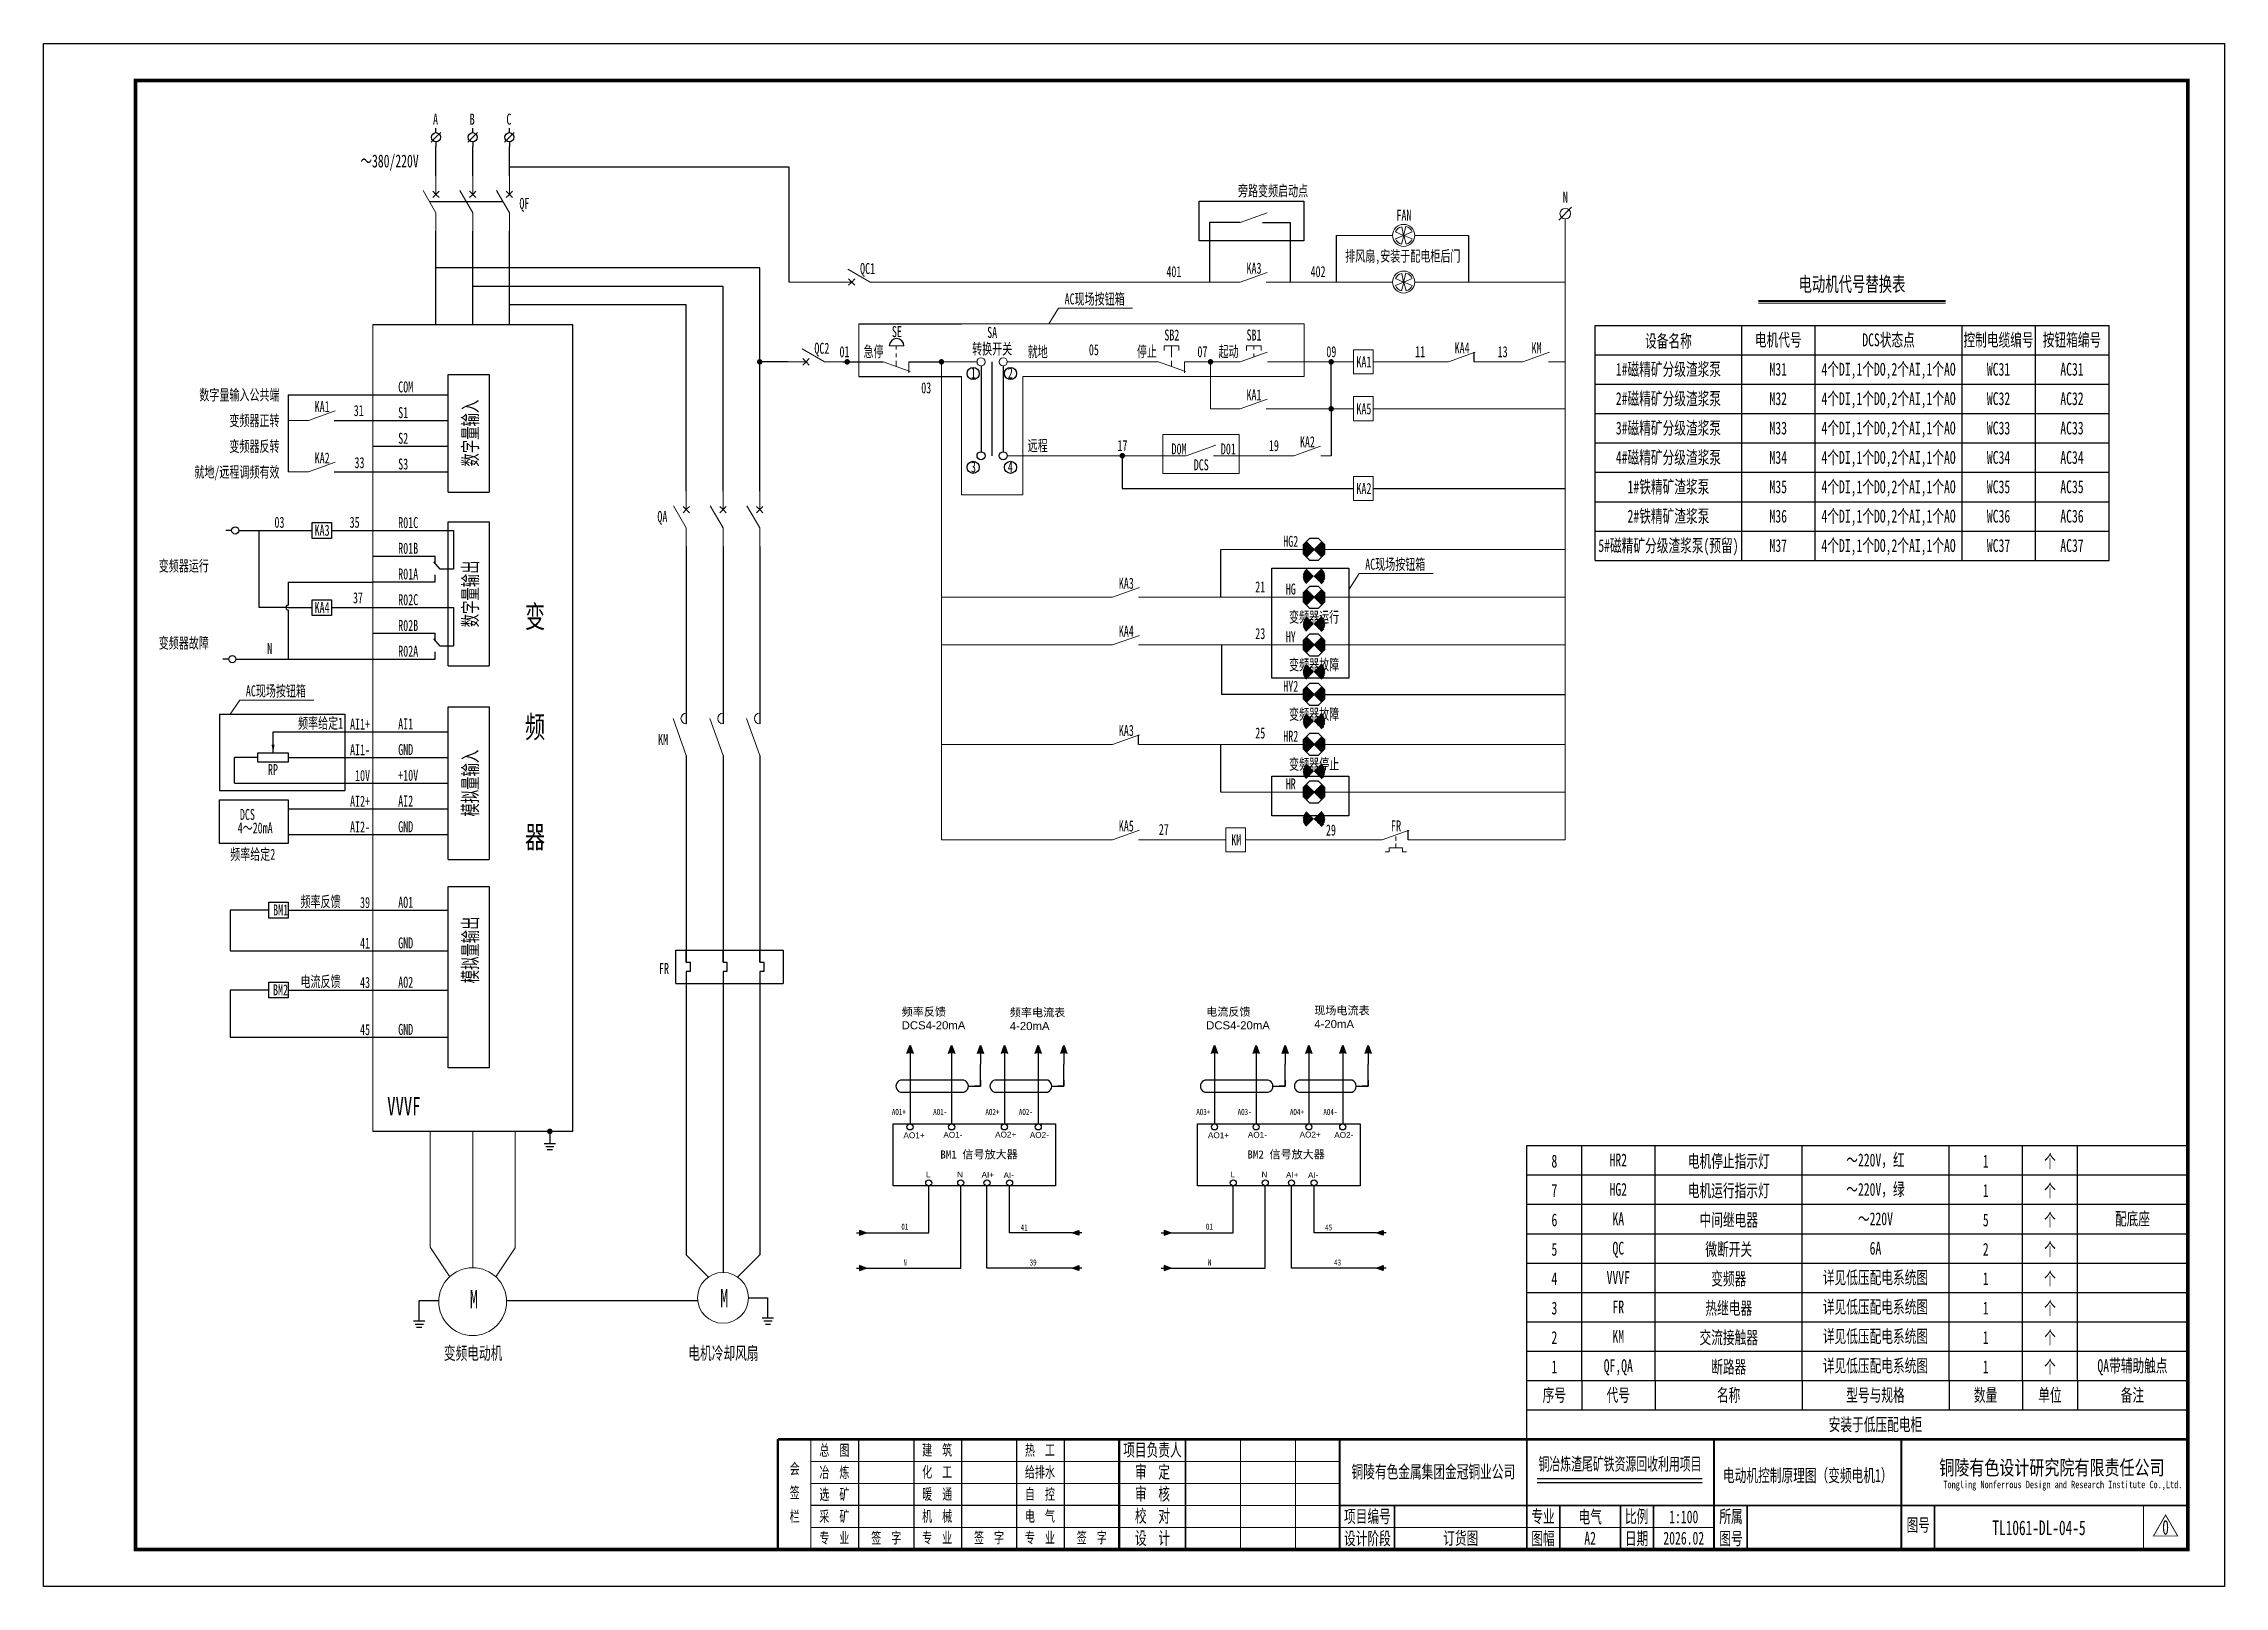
# Model space of a CAD drawing. Header units: millimetres. Extents: x 401220 to 2750366, y -101310 to 943175.
# Drawn here: x 1110437 to 1169837, y 495324 to 537324 of the extents above; entities that cross this region are included whole.
import ezdxf
from ezdxf.enums import TextEntityAlignment as Align

# ---------------------------------------------------------------- set-up
doc = ezdxf.new("R2010")
doc.units = ezdxf.units.MM
doc.linetypes.add('常规', pattern=[20, 10, 0, 10])
for name, color, linetype, lineweight in [('1轮廓实线层', 7, 'Continuous', 18), ('_0', 7, 'Continuous', 25), ('CAXA0层', 7, 'Continuous', 25), ('MX', 3, 'Continuous', 0), ('SW', 8, 'Continuous', 20), ('TEXT', 4, 'Continuous', 0)]:
    doc.layers.add(name, color=color, linetype=linetype, lineweight=lineweight)
for name, color, linetype in [('BORDER', 7, 'Continuous'), ('D1', 4, 'Continuous'), ('动力平面导线层', 3, '常规'), ('动力平面设备层', 1, 'Continuous'), ('图框', 7, 'Continuous'), ('标注-照明', 7, 'Continuous'), ('照明平面导线层', 3, 'Continuous'), ('照明平面设备层', 1, 'Continuous'), ('电气-接地设计-接地线', 3, '接地线'), ('表格图框层', 7, 'Continuous')]:
    doc.layers.add(name, color=color, linetype=linetype)
doc.styles.add('HZ', font='simsun.ttf', dxfattribs={"width": 0.75})
doc.styles.add('IDQSTYLE', font='NSimSun.ttf', dxfattribs={"width": 0.7})
doc.styles.add('PDF Arial', font='arial.ttf')
doc.styles.add('标准', font='NSimSun.ttf', dxfattribs={"width": 0.667})
doc.linetypes.add('接地线', pattern='A,500,[136,EESLTYPE.shx,S=100,R=0,X=0,Y=0],500,-200,60,-200', length=1460)

msp = doc.modelspace()

# ---------------------------------------------------------------- texts
at = {"color": 7, "style": 'IDQSTYLE', "width": 0.7}
for s, height, p in [('AO1+', 166.73, (1133540.5, 508106)), ('AO1-', 166.73, (1134666.9, 508106)), ('AO2+', 166.73, (1136090, 508106)), ('AO2-', 166.73, (1137000.9, 508106)), ('AO3+', 166.73, (1141833.8, 508106)), ('AO3-', 166.73, (1142960.2, 508106)), ('AO4+', 166.73, (1144383.4, 508106)), ('AO4-', 166.73, (1145294.2, 508106)), ('01', 166.73, (1133800.4, 504982.8)), ('41', 166.73, (1137049.5, 504961.4)), ('01', 166.73, (1142093.7, 504982.8)), ('45', 166.73, (1145342.8, 504961.4)), ('N', 166.7, (1133855.7, 504008.7)), ('39', 166.73, (1137294.4, 504009)), ('N', 166.7, (1142149, 504008.7)), ('43', 166.73, (1145587.7, 504009))]:
    msp.add_text(s, height=height, dxfattribs=at).set_placement(p, align=Align.BOTTOM_LEFT)
at = {"color": 7, "attachment_point": 7, "style": 'PDF Arial'}
for s, insert, char_height in [('{\\fSimSun|b0|i0|c134|p2;频率反馈 \\P}DCS4-20mA', (1133808.6, 510484.1), 221.274), ('{\\fSimSun|b0|i0|c134|p2;频率电流表\\P}4-20mA', (1136754.1, 510465.8), 221.274), ('{\\fSimSun|b0|i0|c134|p2;电流反馈 \\P}DCS4-20mA', (1142101.9, 510484.1), 221.274), ('{\\fSimSun|b0|i0|c134|p2;现场电流表\\P}4-20mA', (1145046.6, 510519.5), 221.274), ('AO1+', (1133857.6, 507522.9), 159.32), ('AO1-', (1134944.5, 507534.9), 159.32), ('AO2+', (1136354.1, 507541), 159.32), ('AO2-', (1137298.9, 507531), 159.32), ('AO1+', (1142151, 507522.9), 159.32), ('AO1-', (1143237.8, 507534.9), 159.32), ('AO2+', (1144647.4, 507541), 159.32), ('AO2-', (1145592.2, 507531), 159.32), ('{\\fSimSun|b0|i0|c134|p2;BM1 信号放大器}', (1134860.6, 506945), 221.274), ('{\\fSimSun|b0|i0|c134|p2;BM2 信号放大器}', (1143223.5, 506945), 221.274), ('L', (1134472.8, 506458.4), 159.3), ('N', (1135315.8, 506458.4), 159.3), ('AI+', (1135984.9, 506448.5), 159.32), ('AI-', (1136582, 506439), 159.32), ('L', (1142766.1, 506458.4), 159.3), ('N', (1143609.1, 506458.4), 159.3), ('AI+', (1144278.2, 506448.5), 159.32), ('AI-', (1144875.3, 506439), 159.32)]:
    msp.add_mtext(s, dxfattribs=dict(at, insert=insert, char_height=char_height))
at = {"layer": 'SW', "color": 7, "linetype": 'ByBlock', "lineweight": 25, "style": '标准', "width": 0.667}
for s, height, p in [('电动机代号替换表', 400, (1159693.6, 530576)), ('设备名称', 350, (1154693.8, 529052.9)), ('电机代号', 350, (1157685, 529083.9)), ('DCS状态点', 350, (1160690, 529083.9)), ('控制电缆编号', 350, (1163685, 529083.9)), ('按钮箱编号', 350, (1165685, 529083.9)), ('1#磁精矿分级渣浆泵', 350, (1154693.8, 528283.8)), ('4个DI,1个DO,2个AI,1个AO', 350, (1160690, 528283.9)), ('M31', 350, (1157685, 528283.9)), ('WC31', 350, (1163685, 528283.9)), ('AC31', 350, (1165685, 528283.9)), ('2#磁精矿分级渣浆泵', 350, (1154693.8, 527483.8)), ('M32', 350, (1157685, 527483.9)), ('4个DI,1个DO,2个AI,1个AO', 350, (1160690, 527483.9)), ('WC32', 350, (1163685, 527483.9)), ('AC32', 350, (1165685, 527483.9)), ('3#磁精矿分级渣浆泵', 350, (1154693.8, 526683.8)), ('M33', 350, (1157685, 526683.9)), ('4个DI,1个DO,2个AI,1个AO', 350, (1160690, 526683.9)), ('WC33', 350, (1163685, 526683.9)), ('AC33', 350, (1165685, 526683.9)), ('4#磁精矿分级渣浆泵', 350, (1154693.8, 525883.8)), ('4个DI,1个DO,2个AI,1个AO', 350, (1160690, 525883.9)), ('M34', 350, (1157685, 525883.9)), ('WC34', 350, (1163685, 525883.9)), ('AC34', 350, (1165685, 525883.9)), ('1#铁精矿渣浆泵', 350, (1154693.8, 525083.8)), ('M35', 350, (1157685, 525083.9)), ('4个DI,1个DO,2个AI,1个AO', 350, (1160690, 525083.9)), ('WC35', 350, (1163685, 525083.9)), ('AC35', 350, (1165685, 525083.9)), ('2#铁精矿渣浆泵', 350, (1154693.8, 524283.8)), ('M36', 350, (1157685, 524283.9)), ('4个DI,1个DO,2个AI,1个AO', 350, (1160690, 524283.9)), ('WC36', 350, (1163685, 524283.9)), ('AC36', 350, (1165685, 524283.9)), ('5#磁精矿分级渣浆泵(预留)', 350, (1154693.8, 523483.8)), ('M37', 350, (1157685, 523483.9)), ('4个DI,1个DO,2个AI,1个AO', 350, (1160690, 523483.9)), ('WC37', 350, (1163685, 523483.9)), ('AC37', 350, (1165685, 523483.9)), ('8', 350, (1151586.6, 506725)), ('HR2', 350, (1153327.7, 506755.9)), ('电机停止指示灯', 350, (1156336.6, 506725)), ('～220V，红', 350, (1160332.7, 506755.9)), ('1', 350, (1163336.6, 506725)), ('个', 350, (1165086.6, 506725)), ('7', 350, (1151586.6, 505925)), ('HG2', 350, (1153327.7, 505955.9)), ('电机运行指示灯', 350, (1156336.6, 505925)), ('～220V，绿', 350, (1160332.7, 505955.9)), ('1', 350, (1163336.6, 505925)), ('个', 350, (1165086.6, 505925)), ('KA', 350, (1153327.7, 505155.9)), ('中间继电器', 350, (1156336.6, 505125)), ('～220V', 350, (1160332.7, 505155.9)), ('个', 350, (1165086.6, 505125)), ('配底座', 350, (1167332.7, 505155.9)), ('6', 350, (1151586.6, 505125)), ('5', 350, (1163336.6, 505125)), ('5', 350, (1151586.6, 504325)), ('QC', 350, (1153327.7, 504355.9)), ('微断开关', 350, (1156336.6, 504325)), ('6A', 350, (1160332.7, 504355.9)), ('2', 350, (1163336.6, 504325)), ('个', 350, (1165086.6, 504325)), ('4', 350, (1151586.6, 503525)), ('VVVF', 350, (1153327.7, 503555.9)), ('变频器', 350, (1156336.6, 503525)), ('详见低压配电系统图', 350, (1160332.7, 503555.9)), ('1', 350, (1163336.6, 503525)), ('个', 350, (1165086.6, 503525)), ('热继电器', 350, (1156336.6, 502725)), ('详见低压配电系统图', 350, (1160332.7, 502755.9)), ('个', 350, (1165086.6, 502725)), ('3', 350, (1151586.6, 502725)), ('FR', 350, (1153327.7, 502755.9)), ('1', 350, (1163336.6, 502725)), ('2', 350, (1151586.6, 501925)), ('KM', 350, (1153327.7, 501955.9)), ('交流接触器', 350, (1156336.6, 501925)), ('详见低压配电系统图', 350, (1160332.7, 501955.9)), ('1', 350, (1163336.6, 501925)), ('个', 350, (1165086.6, 501925)), ('变频电动机', 350, (1122135, 501499.1)), ('电机冷却风扇', 350, (1128953.5, 501499.1)), ('1', 350, (1151586.6, 501125)), ('QF,QA', 350, (1153327.7, 501155.9)), ('断路器', 350, (1156336.6, 501125)), ('详见低压配电系统图', 350, (1160332.7, 501155.9)), ('1', 350, (1163336.6, 501125)), ('个', 350, (1165086.6, 501125)), ('QA带辅助触点', 350, (1167332.7, 501155.9)), ('序号', 350, (1151584.7, 500355.9)), ('代号', 350, (1153327.7, 500355.9)), ('名称', 350, (1156332.7, 500355.9)), ('型号与规格', 350, (1160332.7, 500355.9)), ('数量', 350, (1163332.7, 500355.9)), ('单位', 350, (1165082.7, 500355.9)), ('备注', 350, (1167332.7, 500355.9)), ('安装于低压配电柜', 350, (1160332.7, 499555.9))]:
    msp.add_text(s, height=height, dxfattribs=at).set_placement(p, align=Align.CENTER)
at = {"layer": 'SW', "color": 7, "linetype": 'Continuous', "lineweight": 25, "style": '标准'}
for s, height, width, p in [('铜陵有色金属集团金冠铜业公司', 350, 0.667, (1148290.5, 498269.8)), ('铜冶炼渣尾矿铁资源回收利用项目', 350, 0.62, (1153374.1, 498481.4)), ('电动机控制原理图（变频电机1）', 350, 0.667, (1158487.5, 498169.1)), ('电气', 350, 0.667, (1152560.8, 497041.8)), ('1:100', 350, 0.667, (1155110.8, 497041.8)), ('订货图', 350, 0.667, (1149036, 496462.1)), ('A2', 350, 0.667, (1152560.8, 496462.1)), ('2026.02', 350, 0.667, (1155110.8, 496462.1)), ('TL1061-DL-04-5', 400, 0.667, (1164785.9, 496718.6)), ('0', 400, 0.667, (1168234.4, 496730.1))]:
    msp.add_text(s, height=height, dxfattribs=dict(at, width=width)).set_placement(p, align=Align.CENTER)
at = {"layer": 'TEXT', "color": 7, "linetype": 'ByBlock', "ltscale": 100}
for s, height, style, width, p in [('A', 300, '标准', 0.667, (1121110.9, 535117.4)), ('B', 300, '标准', 0.667, (1122110.9, 535117.4)), ('C', 300, '标准', 0.667, (1123110.9, 535117.4)), ('～380/220V', 350, '标准', 0.667, (1119858.2, 533953.9)), ('旁路变频启动点', 300, '标准', 0.667, (1143924.2, 533168.4)), ('QF', 300, '标准', 0.667, (1123532.1, 532824.2)), ('N', 300, '标准', 0.667, (1151885.9, 532989.6)), ('FAN', 300, '标准', 0.667, (1147489.3, 532501.3)), ('排风扇,安装于配电柜后门', 300, '标准', 0.667, (1147458, 531391.2)), ('QC1', 300, '标准', 0.667, (1132879.5, 531051.8)), ('401', 300, '标准', 0.667, (1141223, 530966.5)), ('KA3', 300, '标准', 0.667, (1143405.3, 531060.8)), ('402', 300, '标准', 0.667, (1145150.7, 530966.5)), ('AC现场按钮箱', 300, '标准', 0.667, (1139065, 530223.1)), ('SE', 300, '标准', 0.667, (1133678.9, 529334)), ('SA', 300, '标准', 0.667, (1136273.2, 529312.2)), ('SB2', 300, '标准', 0.667, (1141167.3, 529241)), ('SB1', 300, '标准', 0.667, (1143405.3, 529241)), ('QC2', 300, '标准', 0.667, (1131634.6, 528880.9)), ('01', 300, '标准', 0.667, (1132250.3, 528787.2)), ('急停', 300, '标准', 0.667, (1133043.8, 528791.4)), ('转换开关', 300, '标准', 0.667, (1136273.2, 528863.2)), ('就地', 300, '标准', 0.667, (1137513.9, 528786.7)), ('05', 300, '标准', 0.667, (1139043.8, 528840.2)), ('停止', 300, '标准', 0.667, (1140489.8, 528791.4)), ('07', 300, '标准', 0.667, (1142001.1, 528787.2)), ('起动', 300, '标准', 0.667, (1142713.2, 528791.4)), ('09', 300, '标准', 0.667, (1145511.5, 528787.2)), ('KA1', 300, '标准', 0.667, (1146398.9, 528510.3)), ('11', 300, '标准', 0.667, (1147929, 528787.2)), ('KA4', 300, '标准', 0.667, (1149073.6, 528889.9)), ('13', 300, '标准', 0.667, (1150176.8, 528787.2)), ('KM', 300, '标准', 0.667, (1151100.6, 528889.9)), ('03', 300, '标准', 0.667, (1134476.5, 527803)), ('1', 300, '标准', 0.667, (1135762.7, 528206.1)), ('2', 300, '标准', 0.667, (1136767.8, 528206.1)), ('KA1', 300, '标准', 0.667, (1118024, 527293.2)), ('31', 300, '标准', 0.667, (1119019.4, 527184.6)), ('KA1', 300, '标准', 0.667, (1143405.3, 527611.8)), ('KA5', 300, '标准', 0.667, (1146398.9, 527232.1)), ('远程', 300, '标准', 0.667, (1137513.9, 526230.5)), ('17', 300, '标准', 0.667, (1139821.1, 526230.9)), ('D0M', 300, '标准', 0.667, (1141363.4, 526140)), ('D01', 300, '标准', 0.667, (1142707.2, 526140)), ('19', 300, '标准', 0.667, (1143947.9, 526230.9)), ('KA2', 300, '标准', 0.667, (1144860.2, 526333.7)), ('KA2', 300, '标准', 0.667, (1118024, 525893.2)), ('33', 300, '标准', 0.667, (1119040.1, 525765.2)), ('3', 300, '标准', 0.667, (1135762.7, 525649.8)), ('4', 300, '标准', 0.667, (1136767.8, 525649.8)), ('DCS', 300, '标准', 0.667, (1141968.1, 525707.3)), ('KA2', 300, '标准', 0.667, (1146398.9, 525062.4)), ('QA', 300, '标准', 0.667, (1127290.3, 524300.9)), ('03', 300, '标准', 0.667, (1116859.4, 524142.5)), ('KA3', 300, '标准', 0.667, (1118022, 523925.4)), ('35', 300, '标准', 0.667, (1118908.4, 524142.5)), ('HG2', 300, '标准', 0.667, (1144406.8, 523625.4)), ('AC现场按钮箱', 300, '标准', 0.667, (1147252.6, 523001.1)), ('KA3', 300, '标准', 0.667, (1139927.3, 522482.5)), ('37', 300, '标准', 0.667, (1118998.3, 522086.8)), ('21', 300, '标准', 0.667, (1143575.6, 522385)), ('HG', 300, '标准', 0.667, (1144406.8, 522325.4)), ('KA4', 300, '标准', 0.667, (1118022, 521825.4)), ('变', 600, '标准', 0.667, (1123822.7, 521424.3)), ('变频器运行', 300, '标准', 0.667, (1145043, 521564.8)), ('N', 300, '标准', 0.667, (1116594.4, 520706.2)), ('KA4', 300, '标准', 0.667, (1139927.3, 521182.5)), ('23', 300, '标准', 0.667, (1143575.6, 521113.4)), ('HY', 300, '标准', 0.667, (1144406.8, 521025.4)), ('变频器故障', 300, '标准', 0.667, (1145043, 520264.8)), ('AC现场按钮箱', 300, '标准', 0.667, (1116763.6, 519552)), ('HY2', 300, '标准', 0.667, (1144406.8, 519678.7)), ('变频器故障', 300, '标准', 0.667, (1145043, 518918.1)), ('频率给定1', 300, '标准', 0.667, (1117979.7, 518674.6)), ('频', 600, '标准', 0.667, (1123822.7, 518424.3)), ('KA3', 300, '标准', 0.667, (1139927.3, 518476.3)), ('25', 300, '标准', 0.667, (1143575.6, 518407.2)), ('HR2', 300, '标准', 0.667, (1144406.8, 518319.2)), ('KM', 300, '标准', 0.667, (1127310.6, 518232.4)), ('变频器停止', 300, '标准', 0.667, (1145043, 517558.5)), ('HR', 300, '标准', 0.667, (1144406.8, 517019.2)), ('器', 600, '标准', 0.667, (1123822.7, 515424.3)), ('KA5', 300, '标准', 0.667, (1139927.3, 515876.3)), ('27', 300, '标准', 0.667, (1140948.9, 515780.5)), ('KM', 300, '标准', 0.667, (1142921.1, 515496.6)), ('29', 300, '标准', 0.667, (1145500.7, 515764.7)), ('FR', 300, 'IDQSTYLE', 0.7, (1147273.5, 515876.3)), ('频率给定2', 300, '标准', 0.667, (1116133.1, 515104)), ('频率反馈', 300, '标准', 0.667, (1117979.7, 513817.4)), ('FR', 300, '标准', 0.667, (1127335, 511992.7)), ('电流反馈', 300, '标准', 0.667, (1117979.7, 511642)), ('M', 500, '标准', 0.667, (1122156.3, 502888.4)), ('M', 500, '标准', 0.667, (1128974.5, 502917.2))]:
    msp.add_text(s, height=height, dxfattribs=dict(at, style=style, width=width)).set_placement(p, align=Align.CENTER)
at = {"layer": 'TEXT', "color": 7, "linetype": 'ByBlock', "ltscale": 100, "style": '标准', "width": 0.667}
for s, height, p in [('COM', 300, (1120094.6, 527828.5)), ('S1', 300, (1120094.6, 527128.5)), ('S2', 300, (1120094.6, 526428.5)), ('S3', 300, (1120094.6, 525728.5)), ('R01C', 300, (1120094.6, 524134.8)), ('R01B', 300, (1120094.6, 523434.8)), ('R01A', 300, (1120094.6, 522734.8)), ('R02C', 300, (1120094.6, 522034.8)), ('R02B', 300, (1120094.6, 521334.8)), ('R02A', 300, (1120094.6, 520634.8)), ('AI1', 300, (1120094.6, 518654.6)), ('GND', 300, (1120094.6, 517954.6)), ('+10V', 300, (1120094.6, 517254.6)), ('AI2', 300, (1120094.6, 516554.6)), ('DCS', 300, (1115783.7, 516188.7)), ('GND', 300, (1120094.6, 515854.6)), ('BM1', 300, (1116688.4, 513588.1)), ('AO1', 300, (1120094.6, 513797.4)), ('GND', 300, (1120094.6, 512691.1)), ('BM2', 300, (1116685.1, 511412.7)), ('AO2', 300, (1120094.6, 511622)), ('GND', 300, (1120094.6, 510337)), ('VVVF', 500, (1119795.3, 508150))]:
    msp.add_text(s, height=height, dxfattribs=at).set_placement(p)
for s, p in [('数字量输入公共端', (1116861.4, 527612.2)), ('变频器正转', (1116861.4, 526912.2)), ('变频器反转', (1116861.4, 526212.2)), ('就地/远程调频有效', (1116861.4, 525512.2)), ('变频器运行', (1114937.2, 522957.1)), ('变频器故障', (1114937.2, 520857.1)), ('AI1+', (1119327.8, 518649.4)), ('AI1-', (1119327.8, 517949.4)), ('10V', (1119327.8, 517249.4)), ('AI2+', (1119327.8, 516549.4)), ('AI2-', (1119327.8, 515849.4)), ('39', (1119327.8, 513792.3)), ('41', (1119327.8, 512686)), ('43', (1119327.8, 511616.9)), ('45', (1119327.8, 510331.8))]:
    msp.add_text(s, height=300, dxfattribs=at).set_placement(p, align=Align.RIGHT)
for s, p in [('数字量输入', (1122257.9, 526719.9)), ('数字量输出', (1122257.9, 522343.8)), ('模拟量输入', (1122257.9, 517190)), ('模拟量输出', (1122257.9, 512650))]:
    msp.add_text(s, height=400, rotation=90, dxfattribs=at).set_placement(p, align=Align.CENTER)
at = {"layer": 'TEXT', "color": 7, "ltscale": 100, "style": '标准', "width": 0.667}
msp.add_text('RP', height=300, dxfattribs=at).set_placement((1116547.4, 517408.1))
at = {"layer": 'TEXT', "color": 7, "linetype": 'ByBlock', "ltscale": 100, "style": '标准', "width": 0.667}
msp.add_text('4～20mA', height=300, dxfattribs=at).set_placement((1116199, 515969.4), align=Align.MIDDLE)

# ---------------------------------------------------------------- blocks, each defined once
blk = doc.blocks.new('*U34')
at = {"layer": '1轮廓实线层'}
for p, q in [((0, 15), (0, 10)), ((0, 5), (-3.5, 11.06)), ((0, 10), (-0.88, 10.88)), ((0, 10), (-0.88, 9.12)), ((0, 10), (0.88, 10.88)), ((0, 10), (0.88, 9.12)), ((0, 5), (0, 0))]:
    blk.add_line(p, q, dxfattribs=at)
blk = doc.blocks.new('SYMB2_M_13')
for p, q in [((0, -1.25), (0, 0)), ((0, -2.5), (-1.33, -3.83)), ((0, -2.5), (1.33, -1.17)), ((0, -3.75), (0, -5))]:
    blk.add_line(p, q)
blk.add_circle((0, -2.5), 1.25)
blk = doc.blocks.new('*U33')
at = {"layer": '1轮廓实线层'}
for p, q in [((0, 15), (0, 10)), ((0, 5), (-3.5, 11.06)), ((0, 10), (-0.88, 10.88)), ((0, 10), (-0.88, 9.12)), ((0, 10), (0.88, 10.88)), ((0, 10), (0.88, 9.12)), ((0, 5), (0, 0))]:
    blk.add_line(p, q, dxfattribs=at)
blk = doc.blocks.new('3')
at = {"layer": 'TEXT', "color": 7, "lineweight": 25, "style": 'HZ', "width": 0.75}
for s, height, p in [('铜陵有色设计研究院有限责任公司', 400, (221501, 249018)), ('Tongling Nonferrous Design and Research Institute Co.,Ltd.', 200, (221613, 248659))]:
    blk.add_text(s, height=height, dxfattribs=at).set_placement(p)
blk = doc.blocks.new('铜陵有色图签02')
at = {"layer": '图框', "linetype": 'Continuous', "lineweight": 50}
for p, q in [((-38401, 3003), (-38401, 1)), ((-29100, 3001), (-29100, 0))]:
    blk.add_line(p, q, dxfattribs=at)
at = {"layer": '图框', "color": 7, "linetype": 'Continuous', "lineweight": 25}
for p, q in [((-36201, 3010), (-36201, 9)), ((-34701, 3010), (-34701, 9)), ((-33401, 3017), (-33401, 16)), ((-31901, 3017), (-31901, 16)), ((-30601, 3017), (-30601, 16)), ((-29100, 1201), (-37501, 1201))]:
    blk.add_line(p, q, dxfattribs=at)
at = {"layer": '图框', "color": 7, "linetype": 'Continuous', "lineweight": 35}
for p, q in [((-27300, 3001), (-27300, 1)), ((-21600, 1197), (-21600, -3)), ((-17100, 1200), (-17100, 0)), ((-15450, 0), (-15450, 1200)), ((-14550, 1200), (-14550, 0)), ((-12000, 1201), (-12000, 1)), ((-6900, 1202), (-6900, 2))]:
    blk.add_line(p, q, dxfattribs=at)
at = {"layer": '图框', "lineweight": 25}
blk.add_line((-17723, 1830), (-13223, 1830), dxfattribs=at)
at = {"layer": '图框', "lineweight": 70, "const_width": 70}
blk.add_lwpolyline([(-17980, 3001), (0, 3001), (-38401, 3001)], dxfattribs=at)
at = {"layer": '图框', "color": 7, "linetype": 'Continuous', "lineweight": 25, "const_width": 25}
for points in [[(-37501, 3000), (-37501, 0)], [(-25800, 3001), (-25800, 1)], [(-24300, 3001), (-24300, 1)], [(-23100, 2401), (-37501, 2401)], [(-23100, 1801), (-37501, 1801)], [(-23100, 1201), (-29100, 1201)], [(-12900, 600), (-18000, 600), (-37501, 600)], [(-602, 943), (-932, 371), (-272, 371), (-602, 943)]]:
    blk.add_lwpolyline(points, dxfattribs=at)
at = {"layer": '图框', "linetype": 'Continuous', "lineweight": 50, "const_width": 50}
for points in [[(-23100, 3001), (-23100, 1)], [(-18000, 3000), (-18000, 0)]]:
    blk.add_lwpolyline(points, dxfattribs=at)
at = {"layer": '图框', "lineweight": 50, "const_width": 50}
for points in [[(-12900, 3001), (-12900, 1)], [(-7800, 3001), (-7800, 1)], [(0, 3000), (0, 0)], [(-23100, 1200), (0, 1200)]]:
    blk.add_lwpolyline(points, dxfattribs=at)
at = {"layer": '图框', "lineweight": 25, "const_width": 35}
blk.add_lwpolyline([(-17723, 1930), (-13223, 1930)], dxfattribs=at)
at = {"layer": '图框', "color": 7, "linetype": 'Continuous', "lineweight": 35, "const_width": 25}
blk.add_lwpolyline([(-1200, 1201), (-1200, 0)], dxfattribs=at)
at = {"layer": '图框', "linetype": 'Continuous', "lineweight": 70, "const_width": 70}
blk.add_lwpolyline([(-38401, 1), (0, 0)], dxfattribs=at)
at = {"layer": '图框', "lineweight": 25}
blk.add_blockref('3', (-228268, -246986), dxfattribs=at)
at = {"layer": 'TEXT', "color": 7, "lineweight": 25, "style": '标准', "width": 0.667}
for s, height, p in [('会', 300, (-37942, 2054)), ('总  图', 300, (-36862, 2555)), ('建  筑', 300, (-34062, 2562)), ('热  工', 300, (-31262, 2562)), ('项目负责人', 350, (-28197, 2541)), ('冶  炼', 300, (-36862, 1955)), ('化  工', 300, (-34062, 1962)), ('给排水', 300, (-31262, 1962)), ('审  定', 350, (-28197, 1941)), ('签', 300, (-37942, 1404)), ('选  矿', 300, (-36862, 1355)), ('暖  通', 300, (-34062, 1362)), ('自  控', 300, (-31262, 1362)), ('审  核', 350, (-28197, 1341)), ('栏', 300, (-37942, 754)), ('采  矿', 300, (-36862, 754)), ('机  械', 300, (-34062, 761)), ('电  气', 300, (-31262, 761)), ('校  对', 350, (-28197, 741)), ('项目编号', 350, (-22343, 730)), ('专业', 350, (-17559, 730)), ('比例', 350, (-15009, 730)), ('所属', 350, (-12438, 730)), ('图号', 350, (-7339, 495)), ('专  业', 300, (-36862, 170)), ('签  字', 300, (-35449, 170)), ('专  业', 300, (-34062, 177)), ('签  字', 300, (-32649, 177)), ('专  业', 300, (-31262, 177)), ('签  字', 300, (-29849, 177)), ('设  计', 350, (-28197, 139)), ('设计阶段', 350, (-22343, 130)), ('图幅', 350, (-17559, 130)), ('日期', 350, (-15009, 130)), ('图号', 350, (-12438, 130))]:
    blk.add_text(s, height=height, dxfattribs=at).set_placement(p, align=Align.CENTER)

# ---------------------------------------------------------------- hatches: boundary and pattern name
at = {"linetype": 'ByBlock', "lineweight": 25}
h = msp.add_hatch(dxfattribs=at)
h.set_pattern_fill('ANSI31', scale=184.8, style=0)
h.set_pattern_definition([(45, (580637.666, 525748.21), (-16.3341666, 16.3341666), [])])
h.paths.add_polyline_path([(1145040, 523553.2), (1144831.1, 523762.5, 0.1991281), (1144744.3, 523553.2, 0.1986966), (1144830.8, 523344.3)])
h.paths.add_polyline_path([(1145249.3, 523762.2), (1145040, 523553.2), (1145248.9, 523344, 0.1991281), (1145335.7, 523553.2, 0.1986966)])
h = msp.add_hatch(dxfattribs=at)
h.set_pattern_fill('ANSI31', scale=184.8, style=0)
h.set_pattern_definition([(45, (580637.666, 525013.185), (-16.3341666, 16.3341666), [])])
h.paths.add_polyline_path([(1145040, 522818.2), (1144831.1, 523027.5, 0.1991281), (1144744.3, 522818.2, 0.1986966), (1144830.8, 522609.3)])
h.paths.add_polyline_path([(1145249.3, 523027.1), (1145040, 522818.2), (1145248.9, 522609, 0.1991281), (1145335.7, 522818.2, 0.1986966)])
h = msp.add_hatch(dxfattribs=at)
h.set_pattern_fill('ANSI31', scale=184.8, style=0)
h.set_pattern_definition([(45, (580637.666, 524448.21), (-16.3341666, 16.3341666), [])])
h.paths.add_polyline_path([(1145040, 522253.2), (1144831.1, 522462.5, 0.1991281), (1144744.3, 522253.2, 0.1986966), (1144830.8, 522044.3)])
h.paths.add_polyline_path([(1145249.3, 522462.2), (1145040, 522253.2), (1145248.9, 522044, 0.1991281), (1145335.7, 522253.2, 0.1986966)])
h = msp.add_hatch(dxfattribs=at)
h.set_pattern_fill('ANSI31', scale=184.8, style=0)
h.set_pattern_definition([(45, (580637.666, 523713.185), (-16.3341666, 16.3341666), [])])
h.paths.add_polyline_path([(1145040, 521518.2), (1144831.1, 521727.5, 0.1991281), (1144744.3, 521518.2, 0.1986966), (1144830.8, 521309.3)])
h.paths.add_polyline_path([(1145249.3, 521727.1), (1145040, 521518.2), (1145248.9, 521309, 0.1991281), (1145335.7, 521518.2, 0.1986966)])
h = msp.add_hatch(dxfattribs=at)
h.set_pattern_fill('ANSI31', scale=184.8, style=0)
h.set_pattern_definition([(45, (580637.666, 523148.21), (-16.3341666, 16.3341666), [])])
h.paths.add_polyline_path([(1145040, 520953.2), (1144831.1, 521162.5, 0.1991281), (1144744.3, 520953.2, 0.1986966), (1144830.8, 520744.3)])
h.paths.add_polyline_path([(1145249.3, 521162.2), (1145040, 520953.2), (1145248.9, 520744, 0.1991281), (1145335.7, 520953.2, 0.1986966)])
h = msp.add_hatch(dxfattribs=at)
h.set_pattern_fill('ANSI31', scale=184.8, style=0)
h.set_pattern_definition([(45, (580637.666, 522413.185), (-16.3341666, 16.3341666), [])])
h.paths.add_polyline_path([(1145040, 520218.2), (1144831.1, 520427.5, 0.1991281), (1144744.3, 520218.2, 0.1986966), (1144830.8, 520009.3)])
h.paths.add_polyline_path([(1145249.3, 520427.1), (1145040, 520218.2), (1145248.9, 520009, 0.1991281), (1145335.7, 520218.2, 0.1986966)])
h = msp.add_hatch(dxfattribs=at)
h.set_pattern_fill('ANSI31', scale=184.8, style=0)
h.set_pattern_definition([(45, (580637.666, 521801.533), (-16.3341666, 16.3341666), [])])
h.paths.add_polyline_path([(1145040, 519606.6), (1144831.1, 519815.8, 0.1991281), (1144744.3, 519606.6, 0.1986966), (1144830.8, 519397.7)])
h.paths.add_polyline_path([(1145249.3, 519815.5), (1145040, 519606.6), (1145248.9, 519397.3, 0.1991281), (1145335.7, 519606.6, 0.1986966)])
h = msp.add_hatch(dxfattribs=at)
h.set_pattern_fill('ANSI31', scale=184.8, style=0)
h.set_pattern_definition([(45, (580637.666, 521066.51), (-16.3341666, 16.3341666), [])])
h.paths.add_polyline_path([(1145040, 518871.5), (1144831.1, 519080.8, 0.1991281), (1144744.3, 518871.5, 0.1986966), (1144830.8, 518662.6)])
h.paths.add_polyline_path([(1145249.3, 519080.5), (1145040, 518871.5), (1145248.9, 518662.3, 0.1991281), (1145335.7, 518871.5, 0.1986966)])
msp.add_hatch(color=7).paths.add_polyline_path([(1116728.2, 518239.8), (1116687.4, 518016.5), (1116646.5, 518239.8)])
h = msp.add_hatch(dxfattribs=at)
h.set_pattern_fill('ANSI31', scale=184.8, style=0)
h.set_pattern_definition([(45, (580637.666, 520441.99), (-16.3341666, 16.3341666), [])])
h.paths.add_polyline_path([(1145040, 518247), (1144831.1, 518456.3, 0.1991281), (1144744.3, 518247, 0.1986966), (1144830.8, 518038.1)])
h.paths.add_polyline_path([(1145249.3, 518455.9), (1145040, 518247), (1145248.9, 518037.8, 0.1991281), (1145335.7, 518247, 0.1986966)])
h = msp.add_hatch(dxfattribs=at)
h.set_pattern_fill('ANSI31', scale=184.8, style=0)
h.set_pattern_definition([(45, (580637.666, 519706.966), (-16.3341666, 16.3341666), [])])
h.paths.add_polyline_path([(1145040, 517512), (1144831.1, 517721.3, 0.1991281), (1144744.3, 517512, 0.1986966), (1144830.8, 517303.1)])
h.paths.add_polyline_path([(1145249.3, 517720.9), (1145040, 517512), (1145248.9, 517302.8, 0.1991281), (1145335.7, 517512, 0.1986966)])
h = msp.add_hatch(dxfattribs=at)
h.set_pattern_fill('ANSI31', scale=184.8, style=0)
h.set_pattern_definition([(45, (580637.666, 519141.99), (-16.3341666, 16.3341666), [])])
h.paths.add_polyline_path([(1145040, 516947), (1144831.1, 517156.3, 0.1991281), (1144744.3, 516947, 0.1986966), (1144830.8, 516738.1)])
h.paths.add_polyline_path([(1145249.3, 517155.9), (1145040, 516947), (1145248.9, 516737.8, 0.1991281), (1145335.7, 516947, 0.1986966)])
h = msp.add_hatch(dxfattribs=at)
h.set_pattern_fill('ANSI31', scale=184.8, style=0)
h.set_pattern_definition([(45, (580637.666, 518406.966), (-16.3341666, 16.3341666), [])])
h.paths.add_polyline_path([(1145040, 516212), (1144831.1, 516421.3, 0.1991281), (1144744.3, 516212, 0.1986966), (1144830.8, 516003.1)])
h.paths.add_polyline_path([(1145249.3, 516420.9), (1145040, 516212), (1145248.9, 516002.8, 0.1991281), (1145335.7, 516212, 0.1986966)])
at = {"ltscale": 4}
for points in [[(1132663.5, 504883.6), (1132845.1, 504949.7), (1132663.5, 505015.7)], [(1138631.3, 504883.6), (1138449.7, 504949.7), (1138631.3, 505015.7)], [(1140956.8, 504883.6), (1141138.4, 504949.7), (1140956.8, 505015.7)], [(1146924.6, 504883.6), (1146743, 504949.7), (1146924.6, 505015.7)], [(1132663.5, 503922.9), (1132845.1, 503988.9), (1132663.5, 504054.9)], [(1138631.3, 503922.9), (1138449.7, 503988.9), (1138631.3, 504054.9)], [(1140956.8, 503922.9), (1141138.4, 503988.9), (1140956.8, 504054.9)], [(1146924.6, 503922.9), (1146743, 503988.9), (1146924.6, 504054.9)]]:
    msp.add_hatch(color=7, dxfattribs=at).paths.add_polyline_path(points, flags=0)

# ---------------------------------------------------------------- linework, layer by layer
at = {"color": 7}
for p, q in [((1123123.2, 533965.8), (1130739.3, 533965.8)), ((1130739.3, 533965.8), (1130739.3, 530831.6)), ((1143031.6, 532451.4), (1142190.8, 532451.4)), ((1142190.8, 532451.4), (1142190.8, 530831.6)), ((1143634.6, 532451.4), (1144387.4, 532451.4)), ((1144387.4, 532451.4), (1144387.4, 530831.5)), ((1130703.2, 528660.7), (1129941.8, 528660.7)), ((1115558.7, 524070.2), (1115400.3, 524070.2)), ((1115753.2, 524070.2), (1117102.2, 524070.2)), ((1116309.4, 521970.2), (1116309.4, 524070.2)), ((1117102.2, 522666.1), (1117102.2, 522039.8)), ((1117102.2, 521970.2), (1116309.4, 521970.2)), ((1117102.2, 521900.7), (1117102.2, 520566.1)), ((1142527.7, 519606.6), (1142527.7, 520953.2)), ((1115479.2, 520566.1), (1115320.8, 520566.1)), ((1144744.3, 519606.6), (1142527.7, 519606.6)), ((1145335.7, 519606.6), (1151883.7, 519606.6)), ((1115638.5, 517190), (1115638.5, 517890)), ((1115519, 511557.4), (1115519, 510272.4)), ((1134546, 504949.7), (1134546, 506226.7)), ((1135417.6, 503988.9), (1135417.6, 506226.7)), ((1136132.2, 503988.9), (1136132.2, 506226.7)), ((1136748.8, 504949.7), (1136748.8, 506226.7)), ((1142839.3, 504949.7), (1142839.3, 506226.7)), ((1143710.9, 503988.9), (1143710.9, 506226.7)), ((1144425.5, 503988.9), (1144425.5, 506226.7)), ((1145042.2, 504949.7), (1145042.2, 506226.7)), ((1132845.1, 504949.7), (1133493.5, 504949.7)), ((1133493.5, 504949.7), (1134546, 504949.7)), ((1137801.3, 504949.7), (1136748.8, 504949.7)), ((1138449.7, 504949.7), (1137801.3, 504949.7)), ((1141138.4, 504949.7), (1141786.8, 504949.7)), ((1141786.8, 504949.7), (1142839.3, 504949.7)), ((1146094.6, 504949.7), (1145042.2, 504949.7)), ((1146743, 504949.7), (1146094.6, 504949.7)), ((1132845.1, 503988.9), (1133493.5, 503988.9)), ((1133493.5, 503988.9), (1135417.6, 503988.9)), ((1138056.3, 503988.9), (1136132.2, 503988.9)), ((1138449.7, 503988.9), (1137801.3, 503988.9)), ((1141138.4, 503988.9), (1141786.8, 503988.9)), ((1141786.8, 503988.9), (1143710.9, 503988.9)), ((1146349.6, 503988.9), (1144425.5, 503988.9)), ((1146743, 503988.9), (1146094.6, 503988.9))]:
    msp.add_line(p, q, dxfattribs=at)
at = {"color": 7, "linetype": 'ByBlock', "lineweight": 20}
for p, q in [((1147654.4, 528660.7), (1146653.2, 528660.7)), ((1147654.4, 528660.7), (1147247.3, 528660.7)), ((1148699.8, 528660.7), (1147654.4, 528660.7)), ((1151346.3, 527382.6), (1146653.2, 527382.6)), ((1151883.6, 527382.6), (1147190.5, 527382.6)), ((1146899.8, 515647), (1143175.4, 515647)), ((1147265.3, 515737.5), (1147265.3, 515616.9)), ((1146975.9, 515320.7), (1147084.4, 515320.7)), ((1147084.4, 515320.7), (1147084.4, 515429.3)), ((1147084.4, 515429.3), (1147446.2, 515429.3)), ((1147265.3, 515549.9), (1147265.3, 515429.3)), ((1147446.2, 515429.3), (1147446.2, 515320.7)), ((1147446.2, 515320.7), (1147554.8, 515320.7))]:
    msp.add_line(p, q, dxfattribs=at)
at = {"color": 7, "linetype": 'ByBlock', "lineweight": 25}
for p, q in [((1145249.3, 523762.2), (1144830.8, 523344.3)), ((1145248.9, 523344), (1144831.1, 523762.5)), ((1145249.3, 522462.2), (1144830.8, 522044.3)), ((1145248.9, 522044), (1144831.1, 522462.5)), ((1145249.3, 521162.2), (1144830.8, 520744.3)), ((1145248.9, 520744), (1144831.1, 521162.5)), ((1145249.3, 519815.5), (1144830.8, 519397.7)), ((1145248.9, 519397.3), (1144831.1, 519815.8)), ((1145249.3, 518455.9), (1144830.8, 518038.1)), ((1145248.9, 518037.8), (1144831.1, 518456.3)), ((1145249.3, 517155.9), (1144830.8, 516738.1)), ((1145248.9, 516737.8), (1144831.1, 517156.3))]:
    msp.add_line(p, q, dxfattribs=at)
at = {"color": 7, "linetype": 'ByBlock'}
for p, q in [((1127659.8, 512641.5), (1130582.2, 512641.5)), ((1127659.8, 511736.6), (1127659.8, 512641.5)), ((1130582.2, 512641.5), (1130582.2, 511736.6)), ((1127941.8, 512317.2), (1128049.6, 512317.2)), ((1128049.6, 512060.9), (1127941.8, 512060.9)), ((1128049.6, 512317.2), (1128049.6, 512060.9)), ((1128941.8, 512317.2), (1129049.6, 512317.2)), ((1129049.6, 512060.9), (1128941.8, 512060.9)), ((1129049.6, 512317.2), (1129049.6, 512060.9)), ((1129941.8, 512317.2), (1130049.6, 512317.2)), ((1130049.6, 512060.9), (1129941.8, 512060.9)), ((1130049.6, 512317.2), (1130049.6, 512060.9)), ((1127659.8, 511736.6), (1130582.2, 511736.6))]:
    msp.add_line(p, q, dxfattribs=at)
at = {"color": 7, "ltscale": 4}
for p, q in [((1132581, 504949.7), (1132663.5, 504949.7)), ((1138713.8, 504949.7), (1138631.3, 504949.7)), ((1140874.3, 504949.7), (1140956.8, 504949.7)), ((1147007.2, 504949.7), (1146924.6, 504949.7)), ((1132581, 503988.9), (1132663.5, 503988.9)), ((1138713.8, 503988.9), (1138631.3, 503988.9)), ((1140874.3, 503988.9), (1140956.8, 503988.9)), ((1147007.2, 503988.9), (1146924.6, 503988.9))]:
    msp.add_line(p, q, dxfattribs=at)
at = {"color": 7}
for points in [[(1141914.5, 533033.5), (1144759, 533033.5), (1144759, 531953.5), (1141914.5, 531953.5)], [(1143891.2, 523041.6), (1145987.3, 523041.6), (1145987.3, 520053), (1143891.2, 520053)], [(1116272.5, 517762.8), (1116272.5, 518017.3), (1117102.2, 518017.3), (1117102.2, 517762.8)], [(1143891.2, 517377.8), (1145987.3, 517377.8), (1145987.3, 516297.8), (1143891.2, 516297.8)], [(1121459.6, 514374.4), (1122569.6, 514374.4), (1122569.6, 509438.6), (1121459.6, 509438.6)], [(1133573.8, 507915.1), (1138002.6, 507915.1), (1138002.6, 506226.7), (1133573.8, 506226.7)], [(1141867.2, 507915.1), (1146295.9, 507915.1), (1146295.9, 506226.7), (1141867.2, 506226.7)]]:
    msp.add_lwpolyline(points, close=True, dxfattribs=at)
at = {"color": 7, "linetype": 'ByBlock', "lineweight": 20, "const_width": 75}
for points in [[(1129904.3, 528660.7, 1), (1129979.3, 528660.7, 1)], [(1132286.7, 528660.7, 1), (1132361.7, 528660.7, 1)], [(1134853.5, 528660.7, 1), (1134928.5, 528660.7, 1)], [(1142183.1, 528660.7, 1), (1142258.1, 528660.7, 1)], [(1145470.3, 528660.7, 1), (1145545.3, 528660.7, 1)], [(1145470.3, 527382.6, 1), (1145545.3, 527382.6, 1)], [(1139780, 526104.4, 1), (1139855, 526104.4, 1)], [(1124224.8, 507748, 1), (1124224.8, 507673, 1)]]:
    msp.add_lwpolyline(points, format="xyb", close=True, dxfattribs=at)
at = {"color": 7, "linetype": 'ByBlock', "lineweight": 25}
for points in [[(1144917.6, 523848.9), (1144744.3, 523675.7), (1144744.3, 523430.8), (1144917.6, 523257.6), (1145162.5, 523257.6), (1145335.7, 523430.8), (1145335.7, 523675.7), (1145162.5, 523848.9)], [(1144917.6, 522548.9), (1144744.3, 522375.7), (1144744.3, 522130.8), (1144917.6, 521957.6), (1145162.5, 521957.6), (1145335.7, 522130.8), (1145335.7, 522375.7), (1145162.5, 522548.9)], [(1144917.6, 521248.9), (1144744.3, 521075.7), (1144744.3, 520830.8), (1144917.6, 520657.6), (1145162.5, 520657.6), (1145335.7, 520830.8), (1145335.7, 521075.7), (1145162.5, 521248.9)], [(1144917.6, 519902.3), (1144744.3, 519729), (1144744.3, 519484.1), (1144917.6, 519310.9), (1145162.5, 519310.9), (1145335.7, 519484.1), (1145335.7, 519729), (1145162.5, 519902.3)], [(1144917.6, 518542.7), (1144744.3, 518369.5), (1144744.3, 518124.6), (1144917.6, 517951.3), (1145162.5, 517951.3), (1145335.7, 518124.6), (1145335.7, 518369.5), (1145162.5, 518542.7)], [(1144917.6, 517242.7), (1144744.3, 517069.5), (1144744.3, 516824.6), (1144917.6, 516651.3), (1145162.5, 516651.3), (1145335.7, 516824.6), (1145335.7, 517069.5), (1145162.5, 517242.7)]]:
    msp.add_lwpolyline(points, close=True, dxfattribs=at)
at = {"color": 7}
for points in [[(1133953.2, 509831.4), (1134035.6, 510058.1), (1134118, 509831.4)], [(1134035.6, 509831.4), (1134035.6, 509728.3)], [(1134035.6, 509728.3), (1134035.6, 509541.2)], [(1135087.4, 509831.4), (1135169.8, 510058.1), (1135252.2, 509831.4)], [(1135169.8, 509831.4), (1135169.8, 509728.3)], [(1135169.8, 509728.3), (1135169.8, 509541.2)], [(1135876.2, 509826.9), (1135958.6, 510053.6), (1136041.1, 509826.9)], [(1135958.6, 509826.9), (1135958.6, 509723.9)], [(1135958.6, 509723.9), (1135958.6, 509536.7)], [(1136523.6, 509831.4), (1136606, 510058.1), (1136688.4, 509831.4)], [(1136606, 509831.4), (1136606, 509728.3)], [(1136606, 509728.3), (1136606, 509532.4)], [(1137445.6, 509831.4), (1137528, 510058.1), (1137610.4, 509831.4)], [(1137528, 509831.4), (1137528, 509728.3)], [(1137528, 509728.3), (1137528, 509532.4)], [(1138139.5, 509831.4), (1138221.9, 510058.1), (1138304.4, 509831.4)], [(1138221.9, 509831.4), (1138221.9, 509728.3)], [(1138221.9, 509728.3), (1138221.9, 509541.2)], [(1142246.5, 509831.4), (1142328.9, 510058.1), (1142411.3, 509831.4)], [(1142328.9, 509831.4), (1142328.9, 509728.3)], [(1142328.9, 509728.3), (1142328.9, 509541.2)], [(1143380.7, 509831.4), (1143463.1, 510058.1), (1143545.6, 509831.4)], [(1143463.1, 509831.4), (1143463.1, 509728.3)], [(1143463.1, 509728.3), (1143463.1, 509541.2)], [(1144169.5, 509826.9), (1144252, 510053.6), (1144334.4, 509826.9)], [(1144252, 509826.9), (1144252, 509723.9)], [(1144252, 509723.9), (1144252, 509536.7)], [(1144816.9, 509831.4), (1144899.3, 510058.1), (1144981.8, 509831.4)], [(1144899.3, 509831.4), (1144899.3, 509728.3)], [(1144899.3, 509728.3), (1144899.3, 509532.4)], [(1145738.9, 509831.4), (1145821.3, 510058.1), (1145903.7, 509831.4)], [(1145821.3, 509831.4), (1145821.3, 509728.3)], [(1145821.3, 509728.3), (1145821.3, 509532.4)], [(1146432.8, 509831.4), (1146515.3, 510058.1), (1146597.7, 509831.4)], [(1146515.3, 509831.4), (1146515.3, 509728.3)], [(1146515.3, 509728.3), (1146515.3, 509541.2)], [(1134035.6, 509644.2), (1134035.6, 509541.2)], [(1134035.6, 509541.2), (1134035.6, 508729.8)], [(1135169.8, 509644.2), (1135169.8, 509541.2)], [(1135169.8, 509541.2), (1135169.8, 508729.8)], [(1135628.6, 508939.1), (1135958.3, 508939.1), (1135958.3, 509536.7)], [(1135958.3, 509103.9), (1135958.3, 508939.1), (1135793.5, 508939.1)], [(1135958.3, 509639.8), (1135958.3, 509536.7)], [(1136606, 509635.5), (1136606, 509532.4)], [(1136606, 509532.4), (1136606, 508729.8)], [(1137528, 509635.5), (1137528, 509532.4)], [(1137528, 509532.4), (1137528, 508729.8)], [(1137892.3, 508939.1), (1138222, 508939.1), (1138222, 509536.7)], [(1138222, 509103.9), (1138222, 508939.1), (1138057.1, 508939.1)], [(1138221.9, 509639.8), (1138221.9, 509536.7)], [(1142328.9, 509644.2), (1142328.9, 509541.2)], [(1142328.9, 509541.2), (1142329, 508729.8)], [(1143463.1, 509644.2), (1143463.1, 509541.2)], [(1143463.2, 509541.2), (1143463.2, 508729.8)], [(1143921.9, 508939.1), (1144251.7, 508939.1), (1144251.7, 509536.7)], [(1144251.7, 509103.9), (1144251.7, 508939.1), (1144086.8, 508939.1)], [(1144251.6, 509639.8), (1144251.6, 509536.7)], [(1144899.3, 509635.5), (1144899.3, 509532.4)], [(1144899.4, 509532.4), (1144899.4, 508729.8)], [(1145821.3, 509635.5), (1145821.3, 509532.4)], [(1145821.4, 509532.4), (1145821.4, 508729.8)], [(1146185.6, 508939.1), (1146515.3, 508939.1), (1146515.3, 509536.7)], [(1146515.3, 509103.9), (1146515.3, 508939.1), (1146350.4, 508939.1)], [(1146515.3, 509639.8), (1146515.3, 509536.7)], [(1134035.6, 509037.3), (1134035.6, 507915.1)], [(1135169.8, 509037.3), (1135169.8, 507915.1)], [(1136606, 509037.3), (1136606, 507915.1)], [(1137528, 509037.3), (1137528, 507915.1)], [(1142329, 509037.3), (1142329, 507915.1)], [(1143463.2, 509037.3), (1143463.2, 507915.1)], [(1144899.4, 509037.3), (1144899.4, 507915.1)], [(1145821.4, 509037.3), (1145821.4, 507915.1)]]:
    msp.add_lwpolyline(points, dxfattribs=at)
for points in [[(1133816.8, 508776.1), (1135453.4, 508776.1, 1.0518103), (1135457, 509105.8), (1133816.8, 509105.8, 1.0000007), (1133816.8, 508776.1)], [(1136376.3, 508776.1), (1137784.2, 508776.1, 0.6562314), (1137788.1, 509105.8), (1136376.3, 509105.8, 1.0000007), (1136376.3, 508776.1)], [(1142110.1, 508776.1), (1143746.7, 508776.1, 1.0518103), (1143750.3, 509105.8), (1142110.1, 509105.8, 1.0000007), (1142110.1, 508776.1)], [(1144669.6, 508776.1), (1146077.5, 508776.1, 0.6562314), (1146081.4, 509105.8), (1144669.6, 509105.8, 1.0000007), (1144669.6, 508776.1)]]:
    msp.add_lwpolyline(points, format="xyb", dxfattribs=at)
at = {"color": 7, "ltscale": 4}
for points in [[(1132663.5, 504883.6), (1132845.1, 504949.7), (1132663.5, 505015.7)], [(1138631.3, 504883.6), (1138449.7, 504949.7), (1138631.3, 505015.7)], [(1140956.8, 504883.6), (1141138.4, 504949.7), (1140956.8, 505015.7)], [(1146924.6, 504883.6), (1146743, 504949.7), (1146924.6, 505015.7)], [(1132663.5, 503922.9), (1132845.1, 503988.9), (1132663.5, 504054.9)], [(1138631.3, 503922.9), (1138449.7, 503988.9), (1138631.3, 504054.9)], [(1140956.8, 503922.9), (1141138.4, 503988.9), (1140956.8, 504054.9)], [(1146924.6, 503922.9), (1146743, 503988.9), (1146924.6, 504054.9)]]:
    msp.add_lwpolyline(points, close=True, dxfattribs=at)
at = {"color": 7}
for centre, radius in [((1115656, 524070.2), 97.3), ((1115576.5, 520566.1), 97.3), ((1134035.6, 507832.6), 82.4), ((1135169.8, 507832.6), 82.4), ((1136606, 507832.6), 82.4), ((1137528, 507832.6), 82.4), ((1142329, 507832.6), 82.4), ((1143463.2, 507832.6), 82.4), ((1144899.4, 507832.6), 82.4), ((1145821.4, 507832.6), 82.4), ((1134546, 506309.1), 82.4), ((1135417.6, 506309.1), 82.4), ((1136132.2, 506309.1), 82.4), ((1136748.8, 506309.1), 82.4), ((1142839.3, 506309.1), 82.4), ((1143710.9, 506309.1), 82.4), ((1144425.5, 506309.1), 82.4), ((1145042.2, 506309.1), 82.4)]:
    msp.add_circle(centre, radius, dxfattribs=at)
msp.add_arc((1117102.2, 521970.2), 69.6, 89.48093, 270.51907, dxfattribs=at)
at = {"color": 7, "transparency": 33554559}
for points in [[(1133953.2, 509831.4), (1134035.6, 510058.1), (1134118, 509831.4)], [(1135087.4, 509831.4), (1135169.8, 510058.1), (1135252.2, 509831.4)], [(1135876.2, 509826.9), (1135958.6, 510053.6), (1136041.1, 509826.9)], [(1136523.6, 509831.4), (1136606, 510058.1), (1136688.4, 509831.4)], [(1137445.6, 509831.4), (1137528, 510058.1), (1137610.4, 509831.4)], [(1138139.5, 509831.4), (1138221.9, 510058.1), (1138304.4, 509831.4)], [(1142246.5, 509831.4), (1142328.9, 510058.1), (1142411.3, 509831.4)], [(1143380.7, 509831.4), (1143463.1, 510058.1), (1143545.6, 509831.4)], [(1144169.5, 509826.9), (1144252, 510053.6), (1144334.4, 509826.9)], [(1144816.9, 509831.4), (1144899.3, 510058.1), (1144981.8, 509831.4)], [(1145738.9, 509831.4), (1145821.3, 510058.1), (1145903.7, 509831.4)], [(1146432.8, 509831.4), (1146515.3, 510058.1), (1146597.7, 509831.4)]]:
    msp.add_solid(points, dxfattribs=at)
at = {"layer": '_0', "color": 7, "linetype": 'ByBlock', "ltscale": 500}
msp.add_line((1120948.2, 533024), (1122948.2, 533024), dxfattribs=at)
at = {"layer": '_0', "color": 7, "linetype": 'ByBlock'}
for p, q in [((1121123.2, 529680.3), (1121123.2, 532220.9)), ((1122123.2, 529680.3), (1122123.2, 532220.9)), ((1123123.2, 529680.3), (1123123.2, 532220.9)), ((1129941.8, 531215.6), (1121123.2, 531215.6)), ((1129941.8, 525137.4), (1129941.8, 531215.6)), ((1128941.8, 530715.6), (1122123.2, 530715.6)), ((1128941.8, 525137.4), (1128941.8, 530715.6)), ((1127941.8, 530215.6), (1123123.2, 530215.6)), ((1127941.8, 525137.4), (1127941.8, 530215.6)), ((1121459.6, 528313.9), (1122569.6, 528313.9)), ((1121459.6, 525114), (1121459.6, 528313.9)), ((1122569.6, 528313.9), (1122569.6, 525114)), ((1117102.2, 527764), (1117102.2, 525664)), ((1117102.2, 527764), (1119406.9, 527764)), ((1119406.9, 527764), (1121459.6, 527764)), ((1119406.9, 527064), (1121459.6, 527064)), ((1119406.9, 526364), (1121459.6, 526364)), ((1119406.9, 525664), (1121459.6, 525664)), ((1121459.6, 525114), (1122569.6, 525114)), ((1117102.2, 524070.2), (1117750, 524070.2)), ((1118281.7, 524070.2), (1118700.3, 524070.2)), ((1118281.7, 524070.2), (1119406.9, 524070.2)), ((1119406.9, 524070.2), (1120831.9, 524070.2)), ((1121459.6, 524303.9), (1122569.6, 524303.9)), ((1121459.6, 520383.6), (1121459.6, 524303.9)), ((1122569.6, 524303.9), (1122569.6, 520383.6)), ((1119406.9, 523370.2), (1120831.9, 523370.2)), ((1117102.2, 522666.1), (1119406.8, 522666.1)), ((1119406.9, 522670.2), (1120831.9, 522670.2)), ((1117102.2, 521970.2), (1117750, 521970.2)), ((1118281.7, 521970.2), (1119406.9, 521970.2)), ((1118281.7, 521970.2), (1118700.3, 521970.2)), ((1119406.9, 521970.2), (1120831.9, 521970.2)), ((1119406.9, 521270.2), (1120831.9, 521270.2)), ((1115673.8, 520566.1), (1119406.8, 520566.1)), ((1119406.9, 520570.2), (1120831.9, 520570.2)), ((1121459.6, 520383.6), (1122569.6, 520383.6)), ((1121459.6, 519270.8), (1122569.6, 519270.8)), ((1121459.6, 515109.2), (1121459.6, 519270.8)), ((1122569.6, 519270.8), (1122569.6, 515109.2)), ((1116687.4, 518590), (1121459.6, 518590)), ((1117102.2, 517890), (1121459.6, 517890)), ((1115638.5, 517190), (1121459.6, 517190)), ((1117102.2, 516490), (1121459.6, 516490)), ((1117102.2, 515790), (1121459.6, 515790)), ((1121459.6, 515109.2), (1122569.6, 515109.2)), ((1121459.6, 514374.4), (1122569.6, 514374.4)), ((1117102.2, 513732.8), (1121459.6, 513732.8)), ((1115519, 512626.6), (1121459.6, 512626.6)), ((1117102.2, 511557.4), (1121459.6, 511557.4)), ((1115519, 510272.4), (1121459.6, 510272.4)), ((1124224.8, 507710.5), (1124224.8, 507381.4)), ((1129634.7, 503181.9), (1130167, 503181.9)), ((1130167, 502633.5), (1130167, 503185.9)), ((1120668.7, 503101.6), (1121201, 503101.6)), ((1120668.7, 502549.2), (1120668.7, 503101.6))]:
    msp.add_line(p, q, dxfattribs=at)
at = {"layer": '_0', "color": 7, "linetype": 'ByBlock', "ltscale": 1500}
for p, q in [((1115223.7, 519065.2), (1115223.7, 516990.5)), ((1115223.7, 519065.2), (1118642.4, 519065.2)), ((1118642.4, 519065.2), (1118642.4, 516990.5)), ((1115223.7, 516990.5), (1118642.4, 516990.5)), ((1123047.1, 503101.6), (1128253.1, 503101.6))]:
    msp.add_line(p, q, dxfattribs=at)
at = {"layer": '_0', "color": 7, "linetype": 'ByBlock', "ltscale": 10}
for p, q in [((1115223.7, 515544.1), (1115223.7, 516736)), ((1115223.7, 516736), (1117102.2, 516736)), ((1117102.2, 516736), (1117102.2, 515544.1)), ((1117102.2, 515544.1), (1115223.7, 515544.1))]:
    msp.add_line(p, q, dxfattribs=at)
at = {"layer": 'BORDER', "color": 7, "linetype": 'ByBlock'}
for p, q in [((1127941.8, 523637.4), (1127941.8, 518805)), ((1128941.8, 523637.4), (1128941.8, 518805)), ((1129941.8, 523637.4), (1129941.8, 518805)), ((1127941.8, 517938.9), (1127941.8, 512317.2)), ((1128941.8, 517938.9), (1128941.8, 512317.2)), ((1129941.8, 517938.9), (1129941.8, 512317.2)), ((1116570.5, 513732.8), (1115519, 513732.8)), ((1115519, 513732.8), (1115519, 512626.6)), ((1127941.8, 512060.9), (1127941.8, 504351.3)), ((1128941.8, 512060.9), (1128941.8, 503870.9)), ((1129941.8, 512060.9), (1129941.8, 504351.3)), ((1116570.5, 511557.4), (1115519, 511557.4))]:
    msp.add_line(p, q, dxfattribs=at)
at = {"layer": 'BORDER', "color": 7}
for p, q in [((1116687.4, 518017.3), (1116687.4, 518590)), ((1116272.5, 517890), (1115638.5, 517890))]:
    msp.add_line(p, q, dxfattribs=at)
at = {"layer": 'BORDER', "color": 7, "linetype": 'ByBlock'}
for points in [[(1117750, 524285.7), (1118281.7, 524285.7), (1118281.7, 523854.7), (1117750, 523854.7)], [(1117750, 522185.7), (1118281.7, 522185.7), (1118281.7, 521754.7), (1117750, 521754.7)], [(1116570.5, 513948.3), (1117102.2, 513948.3), (1117102.2, 513517.4), (1116570.5, 513517.4)], [(1116570.5, 511772.9), (1117102.2, 511772.9), (1117102.2, 511342), (1116570.5, 511342)]]:
    msp.add_lwpolyline(points, close=True, dxfattribs=at)
at = {"layer": 'CAXA0层', "color": 7, "linetype": 'ByBlock', "lineweight": 40}
msp.add_line((1157144.7, 530320.9), (1162242.9, 530320.9), dxfattribs=at)
at = {"layer": 'CAXA0层', "color": 7, "linetype": 'ByBlock', "lineweight": 0}
msp.add_line((1157144.7, 530255.5), (1162242.9, 530255.5), dxfattribs=at)
at = {"layer": 'D1', "color": 7, "linetype": 'ByBlock'}
msp.add_arc((1133670.7, 529092.3), 200.5, 0, 180, dxfattribs=at)
at = {"layer": 'MX', "color": 7, "linetype": 'ByBlock', "lineweight": 20}
for p, q in [((1151710.3, 532521.8), (1152056.8, 532868.2)), ((1127941.8, 517938.9), (1127580.9, 518949.4)), ((1128941.8, 517938.9), (1128580.9, 518949.4)), ((1129941.8, 517938.9), (1129580.9, 518949.4)), ((1120968.3, 507719.4), (1120968.3, 504554.2)), ((1122123.2, 507710.5), (1122123.2, 503999.5)), ((1123278.1, 507710.5), (1123278.1, 504536.4)), ((1120968.3, 504554.2), (1121500.5, 503747.5)), ((1123278.1, 504536.4), (1122757.7, 503747.5)), ((1127941.8, 504351.3), (1128540.5, 503752.4)), ((1129941.8, 504351.3), (1129332.2, 503741.6))]:
    msp.add_line(p, q, dxfattribs=at)
for centre, radius in [((1151883.6, 532695), 144.4), ((1122123.6, 503075.6), 923.9), ((1128941.8, 503178), 692.9)]:
    msp.add_circle(centre, radius, dxfattribs=at)
for centre in [(1127941.8, 518949.4), (1128941.8, 518949.4), (1129941.8, 518949.4)]:
    msp.add_arc(centre, 144.4, 89.999997, 269.999994, dxfattribs=at)
at = {"layer": 'SW', "color": 7, "linetype": 'ByBlock', "lineweight": 25}
for p, q in [((1152693.8, 523252.9), (1152693.8, 529652.9)), ((1156693.8, 523252.9), (1156693.8, 529652.9)), ((1158693.8, 523252.9), (1158693.8, 529652.9)), ((1162693.8, 523252.9), (1162693.8, 529652.9)), ((1164693.8, 523252.9), (1164693.8, 529652.9)), ((1166693.8, 523252.9), (1166693.8, 529652.9)), ((1150836.6, 507325), (1152336.6, 507325)), ((1150836.6, 506525), (1150836.6, 507325)), ((1152336.6, 507325), (1154336.6, 507325)), ((1152336.6, 506525), (1152336.6, 507325)), ((1154336.6, 507325), (1158336.6, 507325)), ((1154336.6, 506525), (1154336.6, 507325)), ((1158336.6, 507325), (1162336.6, 507325)), ((1158336.6, 506525), (1158336.6, 507325)), ((1162336.6, 507325), (1164336.6, 507325)), ((1162336.6, 506525), (1162336.6, 507325)), ((1164336.6, 507325), (1165836.6, 507325)), ((1164336.6, 506525), (1164336.6, 507325)), ((1165836.6, 507325), (1168836.6, 507325)), ((1165836.6, 506525), (1165836.6, 507325)), ((1150836.6, 506525), (1152336.6, 506525)), ((1150836.6, 505725), (1150836.6, 506525)), ((1152336.6, 506525), (1154336.6, 506525)), ((1152336.6, 505725), (1152336.6, 506525)), ((1154336.6, 506525), (1158336.6, 506525)), ((1154336.6, 505725), (1154336.6, 506525)), ((1158336.6, 506525), (1162336.6, 506525)), ((1158336.6, 505725), (1158336.6, 506525)), ((1162336.6, 506525), (1164336.6, 506525)), ((1162336.6, 505725), (1162336.6, 506525)), ((1164336.6, 506525), (1165836.6, 506525)), ((1164336.6, 505725), (1164336.6, 506525)), ((1165836.6, 506525), (1168836.6, 506525)), ((1165836.6, 505725), (1165836.6, 506525)), ((1150836.6, 505725), (1152336.6, 505725)), ((1150836.6, 504925), (1150836.6, 505725)), ((1152336.6, 505725), (1154336.6, 505725)), ((1152336.6, 504925), (1152336.6, 505725)), ((1154336.6, 505725), (1158336.6, 505725)), ((1154336.6, 504925), (1154336.6, 505725)), ((1158336.6, 505725), (1162336.6, 505725)), ((1158336.6, 504925), (1158336.6, 505725)), ((1162336.6, 505725), (1164336.6, 505725)), ((1162336.6, 504925), (1162336.6, 505725)), ((1164336.6, 505725), (1165836.6, 505725)), ((1164336.6, 504925), (1164336.6, 505725)), ((1165836.6, 505725), (1168836.6, 505725)), ((1165836.6, 504925), (1165836.6, 505725)), ((1150836.6, 504925), (1152336.6, 504925)), ((1150836.6, 504125), (1150836.6, 504925)), ((1152336.6, 504925), (1154336.6, 504925)), ((1152336.6, 504125), (1152336.6, 504925)), ((1154336.6, 504925), (1158336.6, 504925)), ((1154336.6, 504125), (1154336.6, 504925)), ((1158336.6, 504925), (1162336.6, 504925)), ((1158336.6, 504125), (1158336.6, 504925)), ((1162336.6, 504925), (1164336.6, 504925)), ((1162336.6, 504125), (1162336.6, 504925)), ((1164336.6, 504925), (1165836.6, 504925)), ((1164336.6, 504125), (1164336.6, 504925)), ((1165836.6, 504925), (1168836.6, 504925)), ((1165836.6, 504125), (1165836.6, 504925)), ((1150836.6, 504125), (1152336.6, 504125)), ((1150836.6, 503325), (1150836.6, 504125)), ((1152336.6, 504125), (1154336.6, 504125)), ((1152336.6, 503325), (1152336.6, 504125)), ((1154336.6, 504125), (1158336.6, 504125)), ((1154336.6, 503325), (1154336.6, 504125)), ((1158336.6, 504125), (1162336.6, 504125)), ((1158336.6, 503325), (1158336.6, 504125)), ((1162336.6, 504125), (1164336.6, 504125)), ((1162336.6, 503325), (1162336.6, 504125)), ((1164336.6, 504125), (1165836.6, 504125)), ((1164336.6, 503325), (1164336.6, 504125)), ((1165836.6, 504125), (1168836.6, 504125)), ((1165836.6, 503325), (1165836.6, 504125)), ((1150836.6, 503325), (1152336.6, 503325)), ((1150836.6, 502525), (1150836.6, 503325)), ((1152336.6, 503325), (1154336.6, 503325)), ((1152336.6, 502525), (1152336.6, 503325)), ((1154336.6, 503325), (1158336.6, 503325)), ((1154336.6, 502525), (1154336.6, 503325)), ((1158336.6, 503325), (1162336.6, 503325)), ((1158336.6, 502525), (1158336.6, 503325)), ((1162336.6, 503325), (1164336.6, 503325)), ((1162336.6, 502525), (1162336.6, 503325)), ((1164336.6, 503325), (1165836.6, 503325)), ((1164336.6, 502525), (1164336.6, 503325)), ((1165836.6, 503325), (1168836.6, 503325)), ((1165836.6, 502525), (1165836.6, 503325)), ((1150836.6, 502525), (1152336.6, 502525)), ((1150836.6, 501725), (1150836.6, 502525)), ((1152336.6, 502525), (1154336.6, 502525)), ((1152336.6, 501725), (1152336.6, 502525)), ((1154336.6, 502525), (1158336.6, 502525)), ((1154336.6, 501725), (1154336.6, 502525)), ((1158336.6, 502525), (1162336.6, 502525)), ((1158336.6, 501725), (1158336.6, 502525)), ((1162336.6, 502525), (1164336.6, 502525)), ((1162336.6, 501725), (1162336.6, 502525)), ((1164336.6, 502525), (1165836.6, 502525)), ((1164336.6, 501725), (1164336.6, 502525)), ((1165836.6, 502525), (1168836.6, 502525)), ((1165836.6, 501725), (1165836.6, 502525)), ((1150836.6, 501725), (1152336.6, 501725)), ((1150836.6, 500925), (1150836.6, 501725)), ((1152336.6, 501725), (1154336.6, 501725)), ((1152336.6, 500925), (1152336.6, 501725)), ((1154336.6, 501725), (1158336.6, 501725)), ((1154336.6, 500925), (1154336.6, 501725)), ((1158336.6, 501725), (1162336.6, 501725)), ((1158336.6, 500925), (1158336.6, 501725)), ((1162336.6, 501725), (1164336.6, 501725)), ((1162336.6, 500925), (1162336.6, 501725)), ((1164336.6, 501725), (1165836.6, 501725)), ((1164336.6, 500925), (1164336.6, 501725)), ((1165836.6, 501725), (1168836.6, 501725)), ((1165836.6, 500925), (1165836.6, 501725)), ((1150836.6, 500125), (1150836.6, 500925)), ((1150836.6, 500925), (1168836.6, 500925)), ((1152336.6, 500925), (1152336.6, 500125)), ((1154336.6, 500925), (1154336.6, 500125)), ((1158336.6, 500925), (1158336.6, 500125)), ((1162336.6, 500925), (1162336.6, 500125)), ((1164336.6, 500925), (1164336.6, 500125)), ((1165836.6, 500925), (1165836.6, 500125)), ((1150836.6, 500125), (1168836.6, 500125)), ((1150836.6, 499325), (1150836.6, 500125))]:
    msp.add_line(p, q, dxfattribs=at)
at = {"layer": 'TEXT', "color": 7, "linetype": 'ByBlock', "ltscale": 100}
msp.add_line((1119406.9, 507710.5), (1119406.9, 529680.3), dxfattribs=at)
for centre in [(1135970.3, 528660.7), (1136573.7, 528660.7)]:
    msp.add_circle(centre, 109.7, dxfattribs=at)
at = {"layer": '动力平面导线层', "color": 7, "linetype": 'ByBlock'}
for p, q in [((1132638.2, 529694), (1135437.5, 529694)), ((1132203.2, 528660.7), (1133305.1, 528660.7)), ((1132638.2, 528259.2), (1135437.5, 528259.2)), ((1145507.8, 527382.6), (1145507.8, 526104.4)), ((1139817.5, 526104.4), (1139817.5, 525212.9)), ((1139817.5, 525212.9), (1146117.4, 525212.9))]:
    msp.add_line(p, q, dxfattribs=at)
at = {"layer": '动力平面导线层', "color": 7}
for p, q in [((1152693.8, 529652.9), (1166693.8, 529652.9)), ((1152693.8, 528852.9), (1166693.8, 528852.9)), ((1152693.8, 528052.9), (1166693.8, 528052.9)), ((1152693.8, 527252.9), (1166693.8, 527252.9)), ((1152693.8, 526452.9), (1166693.8, 526452.9)), ((1152693.8, 525652.9), (1166693.8, 525652.9)), ((1152693.8, 524852.9), (1166693.8, 524852.9)), ((1152693.8, 524052.9), (1166693.8, 524052.9)), ((1142499.9, 522253.2), (1142499.9, 523553.2)), ((1152693.8, 523252.9), (1166693.8, 523252.9)), ((1142499.9, 516947), (1142499.9, 518247))]:
    msp.add_line(p, q, dxfattribs=at)
at = {"layer": '动力平面导线层', "color": 7, "linetype": 'ByBlock', "lineweight": -3, "ltscale": 100}
for p, q in [((1149401.6, 528660.7), (1149401.6, 528922.1)), ((1118352, 527064), (1119406.9, 527064)), ((1118352, 525664), (1119406.9, 525664)), ((1147601.5, 515647), (1147601.5, 515908.5))]:
    msp.add_line(p, q, dxfattribs=at)
at = {"layer": '动力平面设备层', "color": 7, "linetype": 'ByBlock', "lineweight": -3, "ltscale": 100}
for p, q in [((1121123.2, 533720.9), (1121123.2, 534525)), ((1122123.2, 533720.9), (1122123.2, 534525)), ((1123123.2, 533720.9), (1123123.2, 534525)), ((1145642.1, 532102.1), (1145642.1, 530831.6)), ((1149251, 532102), (1149251, 530831.5)), ((1119406.9, 529680.3), (1124839.5, 529680.3)), ((1124839.5, 529680.3), (1124839.5, 507710.5)), ((1120831.9, 524070.2), (1121600.5, 524070.2)), ((1121600.5, 524070.2), (1121600.5, 523020.2)), ((1120831.9, 523370.2), (1121103.4, 523370.2)), ((1121103.4, 523176.4), (1121103.4, 523370.2)), ((1121241.9, 523020.2), (1121068.1, 523216.1)), ((1121103.4, 522670.2), (1121103.4, 522864)), ((1121600.5, 523020.2), (1121241.9, 523020.2)), ((1120831.9, 522670.2), (1121103.4, 522670.2)), ((1120831.9, 521970.2), (1121600.5, 521970.2)), ((1121600.5, 521970.2), (1121600.5, 520920.2)), ((1120831.9, 521270.2), (1121103.4, 521270.2)), ((1121241.9, 520920.2), (1121068.1, 521116.1)), ((1121103.4, 521076.4), (1121103.4, 521270.2)), ((1120831.9, 520570.2), (1121103.4, 520570.2)), ((1121103.4, 520570.2), (1121103.4, 520764)), ((1121600.5, 520920.2), (1121241.9, 520920.2)), ((1127941.8, 512317.2), (1127941.8, 512641.5)), ((1128941.8, 512317.2), (1128941.8, 512641.5)), ((1129941.8, 512317.2), (1129941.8, 512641.5)), ((1127941.8, 512060.9), (1127941.8, 511736.6)), ((1128941.8, 512060.9), (1128941.8, 511736.6)), ((1129941.8, 512060.9), (1129941.8, 511736.6)), ((1124839.5, 507710.5), (1119406.9, 507710.5)), ((1124070, 507381.4), (1124379.5, 507381.4)), ((1124111.7, 507297.2), (1124337.8, 507297.2)), ((1124153.4, 507213), (1124296.1, 507213)), ((1120513.9, 502549.2), (1120823.5, 502549.2)), ((1130012.2, 502633.5), (1130321.7, 502633.5)), ((1130053.9, 502549.3), (1130280, 502549.3)), ((1120555.7, 502465), (1120781.8, 502465)), ((1120597.4, 502380.7), (1120740.1, 502380.7)), ((1130095.6, 502465.1), (1130238.3, 502465.1))]:
    msp.add_line(p, q, dxfattribs=at)
at = {"layer": '图框', "color": 7, "linetype": 'Continuous', "lineweight": 100, "const_width": 100}
msp.add_lwpolyline([(1112936.6, 496323.6), (1168836.6, 496323.6), (1168836.6, 536323.6), (1112936.6, 536323.6)], close=True, dxfattribs=at)
at = {"layer": '标注-照明', "color": 7, "linetype": 'ByBlock', "lineweight": 25, "ltscale": 100}
for p, q in [((1134006.9, 528660.7), (1134891, 528660.7)), ((1136272.2, 526104.4), (1136272.2, 528660.7)), ((1135970.3, 528551), (1135970.3, 526214.2)), ((1136573.7, 528551), (1136573.7, 526214.2)), ((1140255.4, 518247), (1140255.4, 518508.5))]:
    msp.add_line(p, q, dxfattribs=at)
for centre, radius in [((1135757, 528345.3), 164.8), ((1136773.2, 528345.3), 164.8), ((1135757, 525789.1), 164.8), ((1135970.3, 526104.4), 109.7), ((1136573.7, 526104.4), 109.7), ((1136773.2, 525789.1), 164.8)]:
    msp.add_circle(centre, radius, dxfattribs=at)
at = {"layer": '照明平面导线层', "color": 7, "linetype": 'ByBlock', "lineweight": 20}
for p, q in [((1143031.6, 532451.4), (1143762.7, 532712.8)), ((1147481.3, 532102.6), (1147427.6, 532338.4)), ((1147544.9, 532341.4), (1147481.3, 532102.6)), ((1151883.8, 515647), (1151883.6, 532550.6)), ((1145642.1, 532102.1), (1147181.2, 532102.1)), ((1147258.1, 532009.6), (1147481.3, 532102.6)), ((1147481.8, 532102.1), (1147260.4, 532197.2)), ((1147482.7, 532101.2), (1147425.3, 531868.3)), ((1147480.2, 532102.1), (1147483.6, 532102.1)), ((1147712, 532200.2), (1147482.3, 532102.6)), ((1147482.3, 532102.6), (1147713.5, 532009.6)), ((1147482.3, 532102.6), (1147546.4, 531868.3)), ((1147782.7, 532102), (1149251, 532102)), ((1143031.6, 530831.6), (1143762.7, 531093)), ((1147481.3, 530832.1), (1147427.6, 531067.9)), ((1147544.9, 531070.9), (1147481.3, 530832.1)), ((1130739.3, 530831.6), (1131948.1, 530831.6)), ((1133448.1, 530831.6), (1143031.6, 530831.6)), ((1143733.4, 530831.6), (1147181.2, 530831.5)), ((1147258.1, 530739), (1147481.3, 530832.1)), ((1147481.8, 530831.6), (1147260.4, 530926.6)), ((1147482.7, 530830.7), (1147425.3, 530597.8)), ((1147480.2, 530831.6), (1147483.6, 530831.6)), ((1147712, 530929.6), (1147482.3, 530832.1)), ((1147482.3, 530832.1), (1147713.5, 530739)), ((1147482.3, 530832.1), (1147546.4, 530597.8)), ((1147782.7, 530831.5), (1151883.6, 530831.5)), ((1138078.9, 530121.6), (1137814, 529694)), ((1138078.9, 530121.6), (1140097.5, 530121.6)), ((1135437.5, 529694), (1144769.4, 529694)), ((1144769.4, 529694), (1144769.4, 528259.2)), ((1133305.1, 528660.7), (1134036.2, 528399.3)), ((1133871.2, 529092.3), (1133470.2, 529092.3)), ((1133656, 528992.1), (1133656, 529092.3)), ((1133656, 528786), (1133656, 528886.3)), ((1133656, 528535.2), (1133656, 528685.8)), ((1134006.9, 528660.7), (1134006.9, 528359.5)), ((1135860.5, 528660.7), (1134891, 528660.7)), ((1134891, 528660.7), (1134891, 515647)), ((1136683.5, 528660.7), (1140808.2, 528660.7)), ((1140808.2, 528660.7), (1141539.4, 528399.3)), ((1141159.1, 528891.8), (1141159.1, 529092.3)), ((1141159.1, 528786), (1141159.1, 528886.3)), ((1141159.1, 528535.2), (1141159.1, 528685.8)), ((1143031.6, 528660.7), (1141510, 528660.7)), ((1141510, 528660.7), (1141510, 528359.5)), ((1142220.6, 528660.7), (1142220.6, 527382.6)), ((1143031.6, 528660.7), (1143762.7, 528922.1)), ((1143397.2, 528992.1), (1143397.2, 529092.3)), ((1143397.2, 528791.4), (1143397.2, 528886.6)), ((1143774.3, 528660.7), (1146117.4, 528660.7)), ((1148699.8, 528660.7), (1149430.9, 528922.1)), ((1149401.6, 528660.7), (1150726.8, 528660.7)), ((1150726.8, 528660.7), (1151458, 528922.1)), ((1151422.5, 528660.7), (1151883.6, 528660.7)), ((1144769.4, 528259.2), (1137104.4, 528259.2)), ((1143031.6, 527382.6), (1143762.7, 527644)), ((1117102.2, 527064), (1117650.3, 527064)), ((1117650.3, 527064), (1118381.4, 527325.4)), ((1143031.6, 527382.6), (1142220.6, 527382.6)), ((1143733.4, 527382.6), (1145507.8, 527382.6)), ((1145507.8, 527382.6), (1146117.4, 527382.6)), ((1141557.9, 526104.4), (1142362.1, 526392)), ((1144486.5, 526104.4), (1145217.6, 526365.9)), ((1117650.3, 525664), (1118381.4, 525925.4)), ((1136683.5, 526104.4), (1137470.9, 526104.4)), ((1137470.9, 526104.4), (1141557.9, 526104.4)), ((1142300.6, 526104.4), (1144486.5, 526104.4)), ((1145229.2, 526104.4), (1145507.8, 526104.4)), ((1117102.2, 525664), (1117650.3, 525664)), ((1142499.9, 523553.2), (1144744.3, 523553.2)), ((1145335.7, 523553.2), (1151346.4, 523553.2)), ((1145873, 523553.3), (1151883.7, 523553.3)), ((1146266.5, 522899.6), (1146001.6, 522472)), ((1146266.5, 522899.6), (1148285.1, 522899.6)), ((1134891, 522253.2), (1139553.6, 522253.2)), ((1139553.6, 522253.2), (1140284.7, 522514.7)), ((1140255.4, 522253.2), (1144744.3, 522253.2)), ((1145335.7, 522253.2), (1151346.4, 522253.2)), ((1145873, 522253.3), (1151883.7, 522253.3)), ((1134891, 520953.2), (1139553.6, 520953.2)), ((1139553.6, 520953.2), (1140284.7, 521214.7)), ((1140255.4, 520953.2), (1144744.3, 520953.2)), ((1145335.7, 520953.2), (1151346.5, 520953.2)), ((1145873, 520953.3), (1151883.7, 520953.3)), ((1115780.1, 519450.5), (1115515.2, 519065.2)), ((1115777.5, 519450.5), (1117796.1, 519450.5)), ((1139553.6, 518247), (1134891, 518247)), ((1139553.6, 518247), (1140284.7, 518508.5)), ((1140255.4, 518247), (1144744.3, 518247)), ((1145335.7, 518247), (1151346.4, 518247)), ((1145873, 518247), (1151883.7, 518247)), ((1142499.9, 516947), (1144744.3, 516947)), ((1145335.7, 516947), (1151346.3, 516947)), ((1145873, 516947), (1151883.6, 516947)), ((1134891, 515647), (1139553.6, 515647)), ((1139553.6, 515647), (1140284.7, 515908.5)), ((1140255.4, 515647), (1142639.6, 515647)), ((1146899.8, 515647), (1147630.9, 515908.5)), ((1147601.5, 515647), (1151346.5, 515647)), ((1148138.8, 515647), (1151883.8, 515647))]:
    msp.add_line(p, q, dxfattribs=at)
for points in [[(1141359.6, 528972), (1141359.6, 529092.3), (1140958.6, 529092.3), (1140958.6, 528972)], [(1143597.7, 528972), (1143597.7, 529092.3), (1143196.7, 529092.3), (1143196.7, 528972)]]:
    msp.add_lwpolyline(points, dxfattribs=at)
for points in [[(1146117.4, 528991.5), (1146653.2, 528991.5), (1146653.2, 528329.9), (1146117.4, 528329.9)], [(1146117.4, 527713.3), (1146653.2, 527713.3), (1146653.2, 527051.8), (1146117.4, 527051.8)], [(1146117.4, 525543.6), (1146653.2, 525543.6), (1146653.2, 524882.1), (1146117.4, 524882.1)], [(1142639.6, 515977.8), (1143175.4, 515977.8), (1143175.4, 515316.3), (1142639.6, 515316.3)]]:
    msp.add_lwpolyline(points, close=True, dxfattribs=at)
for centre in [(1147481.9, 532102), (1147481.9, 530831.5)]:
    msp.add_circle(centre, 300.7, dxfattribs=at)
for centre, start, end in [((1147455.7, 532135.7), 97.873117, 162.528613), ((1147516.8, 532138.7), 17.471387, 82.126883), ((1147453.3, 532071), 197.471387, 262.126883), ((1147518.3, 532071), 277.873117, 342.528613), ((1147455.7, 530865.1), 97.873117, 162.528613), ((1147516.8, 530868.2), 17.471387, 82.126883), ((1147453.3, 530800.5), 197.471387, 262.126883), ((1147518.3, 530800.5), 277.873117, 342.528613)]:
    msp.add_arc(centre, 204.7, start, end, dxfattribs=at)
at = {"layer": '照明平面设备层', "color": 7, "lineweight": -3, "ltscale": 100}
msp.add_lwpolyline([(1110436.6, 537323.6), (1169836.6, 537323.6), (1169836.6, 495323.6), (1110436.6, 495323.6)], close=True, dxfattribs=at)
at = {"layer": '电气-接地设计-接地线', "color": 7, "linetype": 'ByBlock', "lineweight": -3}
for p, q in [((1145507.8, 527382.6), (1145507.8, 528660.7)), ((1146653.2, 525212.9), (1151346.3, 525212.9)), ((1147190.5, 525212.9), (1151883.6, 525212.9))]:
    msp.add_line(p, q, dxfattribs=at)
at = {"layer": '表格图框层', "color": 7, "linetype": 'ByBlock', "lineweight": 20, "ltscale": 50}
for p, q in [((1132638.2, 528259.2), (1132638.2, 529694)), ((1135437.5, 525035.6), (1135437.5, 528259.2)), ((1137104.4, 528259.2), (1137104.4, 525035.6)), ((1140923.3, 526683.5), (1142996.7, 526683.5)), ((1140923.3, 526683.5), (1140923.3, 525620.1)), ((1142996.7, 526683.5), (1142996.7, 525620.1)), ((1140923.3, 525620.1), (1142996.7, 525620.1)), ((1137104.4, 525035.6), (1135437.5, 525035.6))]:
    msp.add_line(p, q, dxfattribs=at)

# ---------------------------------------------------------------- block references
at = {"layer": '_0', "color": 7, "linetype": 'ByBlock', "yscale": 100, "zscale": 100}
for name, p, xscale, rotation in [('SYMB2_M_13', (1121123.2, 534525), 100, 180), ('SYMB2_M_13', (1122123.2, 534525), 100, 180), ('SYMB2_M_13', (1123123.2, 534525), 100, 180), ('*U33', (1133448.1, 530831.6), -100, 90), ('*U33', (1132203.2, 528660.7), -100, 90)]:
    msp.add_blockref(name, p, dxfattribs=dict(at, xscale=xscale, rotation=rotation))
at = {"layer": '_0', "color": 7, "linetype": 'ByBlock', "xscale": 100, "yscale": 100, "zscale": 100}
for p in [(1121123.2, 532220.9), (1122123.2, 532220.9), (1123123.2, 532220.9), (1127941.8, 523637.4), (1128941.8, 523637.4), (1129941.8, 523637.4)]:
    msp.add_blockref('*U34', p, dxfattribs=at)
at = {"layer": '图框', "color": 7, "lineweight": 25}
msp.add_blockref('铜陵有色图签02', (1168836.6, 496323.6), dxfattribs=at)

msp.set_redraw_order([(e.dxf.handle, doc.entitydb.next_handle()) for e in msp.query("TEXT MTEXT ATTDEF DIMENSION ARC_DIMENSION")])  # texts and dimensions are drawn at this point

doc.saveas('drawing.dxf')
